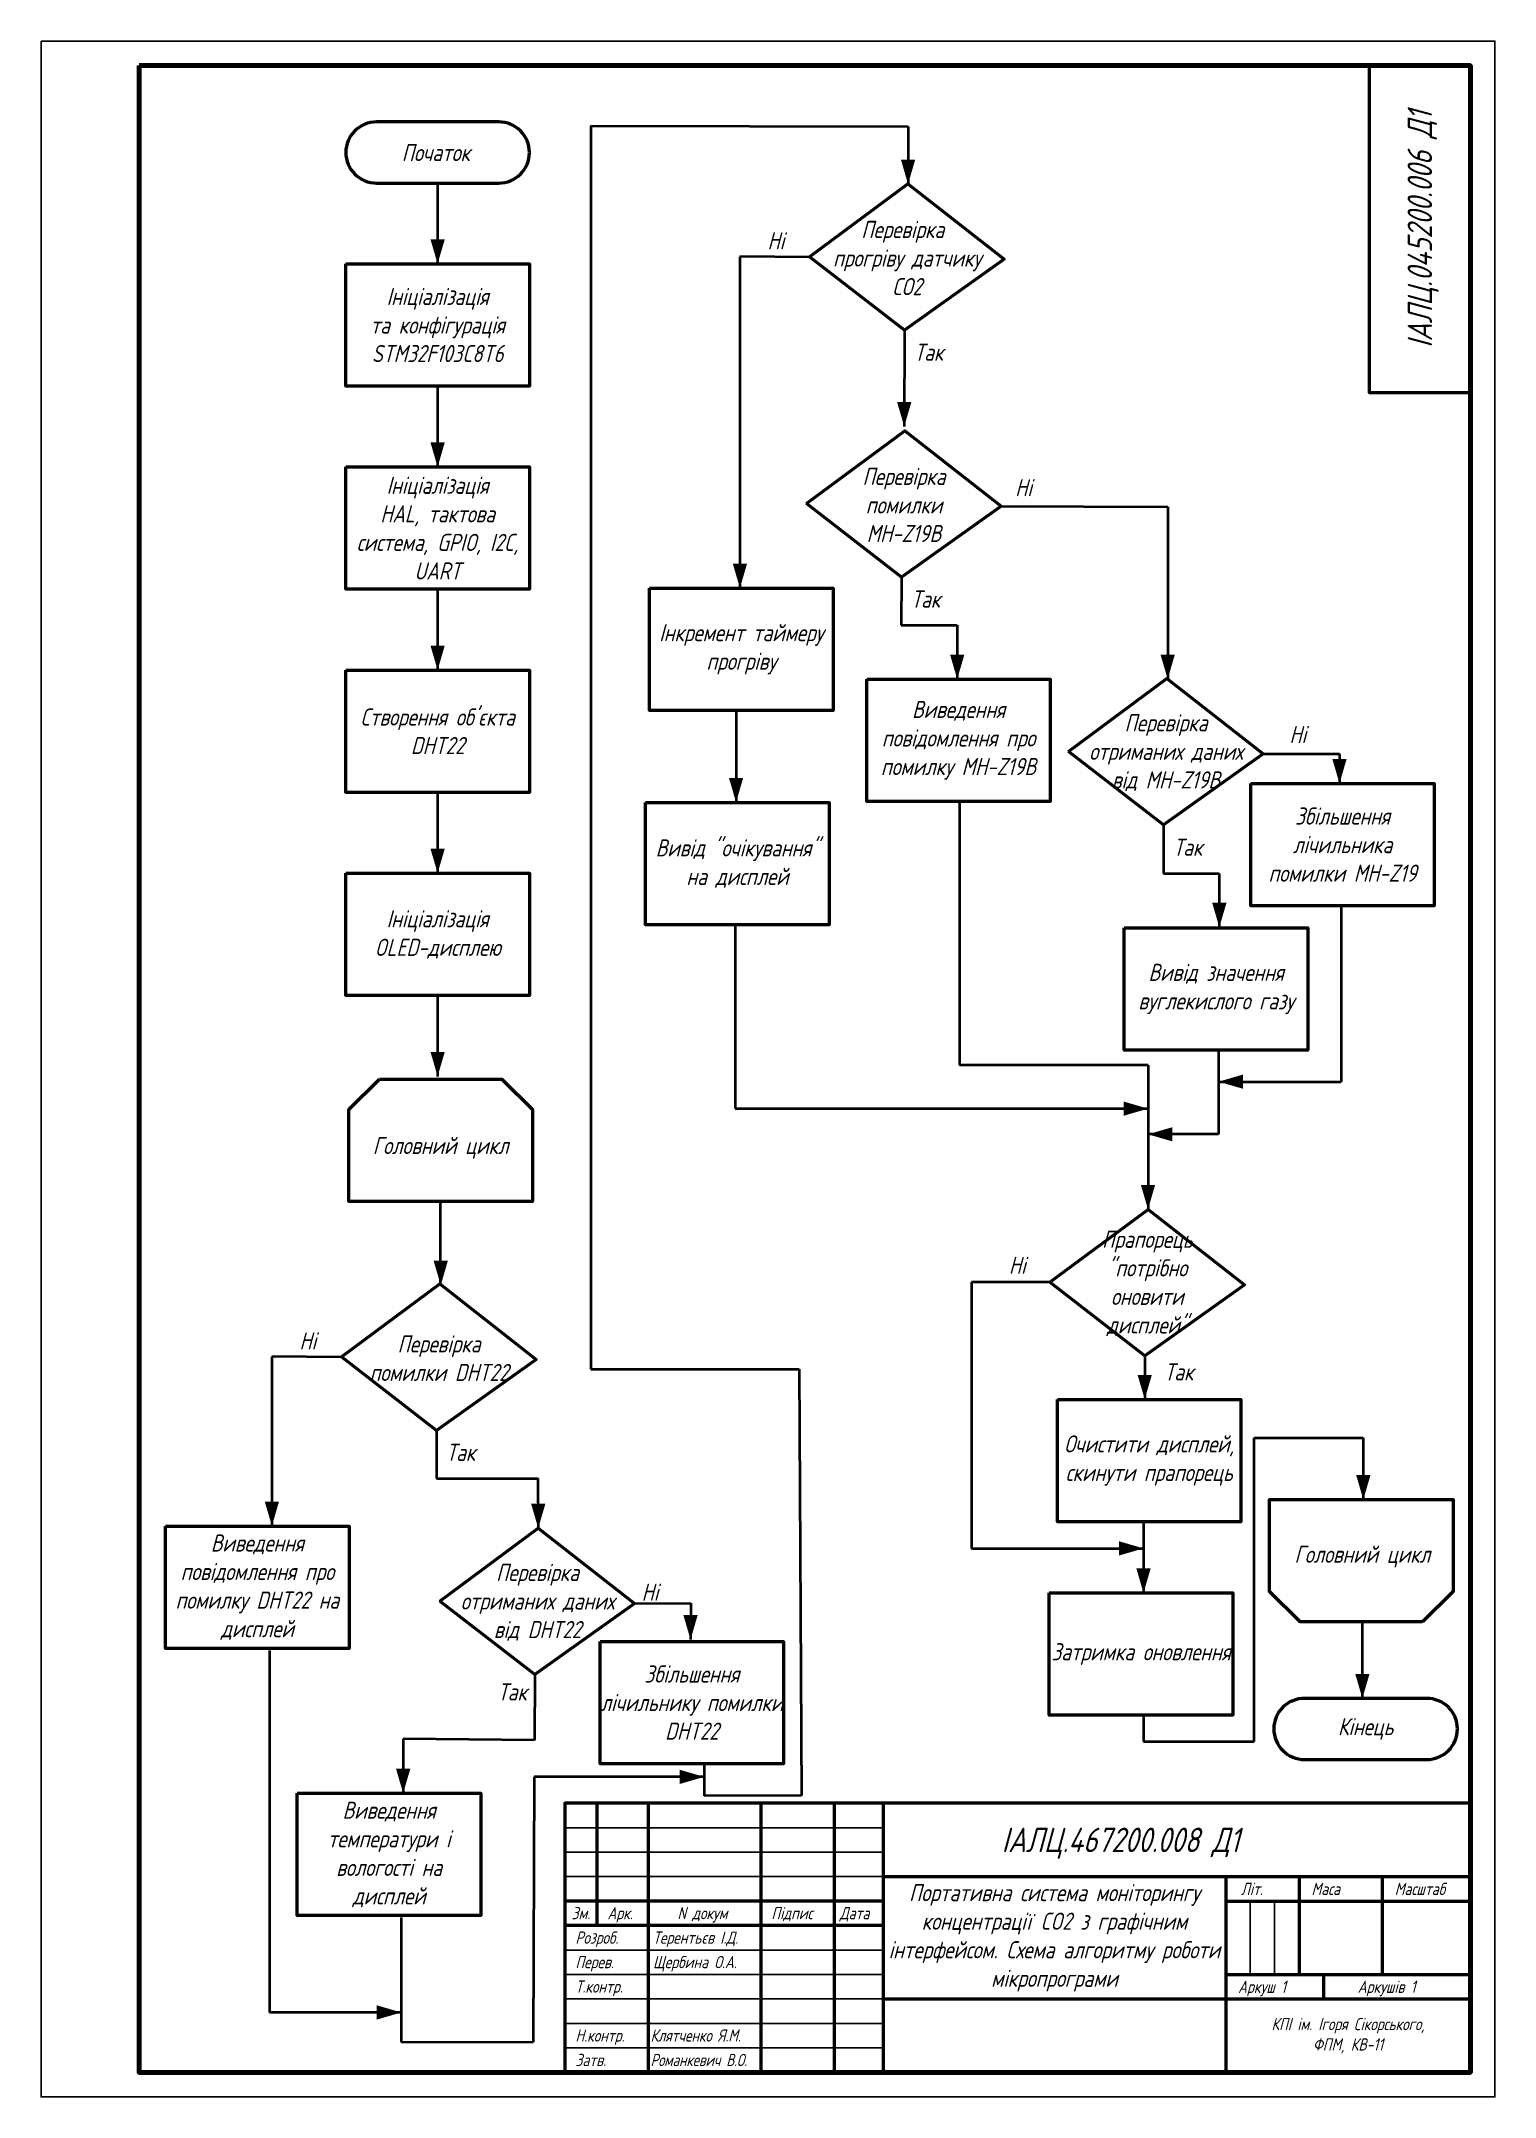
# Model space of a CAD drawing. Header units: millimetres. Extents: x 2767 to 4175, y 296 to 717.
# Drawn here: x 3231.6 to 3528.6, y 296.5 to 716.5 of the extents above; entities that cross this region are included whole.
import ezdxf
from ezdxf.enums import TextEntityAlignment as Align

# ---------------------------------------------------------------- set-up
doc = ezdxf.new("R2010")
doc.units = ezdxf.units.MM
doc.layers.get('0').update_dxf_attribs({"lineweight": 30})
for name, color, linetype, lineweight in [('Рамка', 7, 'Continuous', 50), ('Рамка_1', 7, 'Continuous', 120), ('Слой11', 2, 'Continuous', 40), ('Слой16', 3, 'Continuous', 50), ('СПЕЦИФ', 7, 'Continuous', 25)]:
    doc.layers.add(name, color=color, linetype=linetype, lineweight=lineweight)
doc.styles.add('ROMN_MY', font='gost-uw.shx', dxfattribs={"oblique": 15})

msp = doc.modelspace()

# ---------------------------------------------------------------- texts
at = {"char_height": 3.5, "attachment_point": 5, "style": 'ROMN_MY'}
for s, insert, width in [('\\pxqc;Початок', (3312.21, 693.76), 25.7338), ('\\pxqc;{\\Fgost-uw|c204;Ні}', (3381.67, 675.73), 31.25), ('\\pxqc;{\\Fgost-uw|c204;Перевірка  прогріву датчику СО2 }', (3408.49, 672.21), 31.25), ('\\pxqc;{\\Fgost-uw|c204;Ініціалізація\\P\\pq*;та конфігурація }STM32F103C8T6', (3312.58, 658.53), 37.5), ('\\pxqc;{\\Fgost-uw|c204;Так}', (3412.93, 652.97), 31.25), ('\\pxqc;{\\Fgost-uw|c204;Ініціалізація\\P}HAL,{\\Fgost-uw|c204; тактова система, }GPIO, I2C, UART', (3312.58, 617.03), 37.5), ('\\pxqc;{\\Fgost-uw|c204;Перевірка помилки }MH-Z19B', (3407.85, 621.77), 31.25), ('\\pxqc;{\\Fgost-uw|c204;Ні}', (3432.26, 625.3), 31.25), ('\\pxqc;{\\Fgost-uw|c204;Так}', (3412.3, 602.53), 31.25), ('\\pxqc;{\\Fgost-uw|c204;Інкремент таймеру прогріву}', (3374.62, 592.28), 37.5), ("\\pxqc;{\\Fgost-uw|c204;Створення об'єкта }DHT22", (3312.58, 575.53), 37.5), ('\\pxqc;{\\Fgost-uw|c204;Виведення повідомлення про помилку }MH-Z19B', (3419, 573.68), 37.5), ('\\pxqc;{\\Fgost-uw|c204;Перевірка отриманих даних від }MH-Z19B', (3461.38, 571.15), 31.25), ('\\pxqc;{\\Fgost-uw|c204;Ні}', (3488.29, 574.86), 31.25), ('\\pxqc;{\\Fgost-uw|c204;Збільшення лічильника помилки} MH-Z19', (3497.45, 552.37), 37.5), ('\\pxqc;{\\Fgost-uw|c204;Вивід }"{\\Fgost-uw|c204;очікування}" {\\Fgost-uw|c204;на дисплей}', (3373.83, 548.51), 37.5), ('\\pxqc;{\\Fgost-uw|c204;Так}', (3465.85, 551.84), 31.25), ('\\pxqc;{\\Fgost-uw|c204;Ініціалізація }OLED-{\\Fgost-uw|c204;дисплею}', (3312.58, 534.03), 37.5), ('\\pxqc;{\\Fgost-uw|c204;Вивід значення вуглекислого газу}', (3471.62, 522.88), 37.5), ('\\pxqc;Головний цикл', (3313.19, 490.42), 31.25), ('\\pxqc;{\\Fgost-uw|c204;Прапорець "потрібно оновити дисплей"}', (3457.55, 462.71), 31.25), ('\\pxqc;{\\Fgost-uw|c204;Ні}', (3430.98, 466.42), 31.25), ('\\pxqc;{\\Fgost-uw|c204;Ні}', (3286.04, 450.98), 31.25), ('\\pxqc;{\\Fgost-uw|c204;Перевірка помилки }DHT22', (3312.86, 447.45), 31.25), ('\\pxqc;{\\Fgost-uw|c204;Так}', (3464.02, 444.65), 31.25), ('\\pxqc;{\\Fgost-uw|c204;Так}', (3317.31, 428.21), 31.25), ('\\pxqc;{\\Fgost-uw|c204;Очистити дисплей, скинути прапорець}', (3457.95, 426.54), 37.5), ('\\pxqc;{\\Fgost-uw|c204;Виведення повідомлення про помилку }DHT22 {\\Fgost-uw|c204;на дисплей}', (3275.74, 400.66), 37.5), ('\\pxqc;Головний цикл', (3501.48, 406.92), 31.25), ('\\pxqc;{\\Fgost-uw|c204;Перевірка отриманих даних від }DHT22', (3332.98, 397.56), 31.25), ('\\pxqc;{\\Fgost-uw|c204;Ні}', (3355.94, 399.63), 31.25), ('\\pxqc;{\\Fgost-uw|c204;Затримка оновлення}', (3456.29, 386.99), 37.5), ('\\pxqc;{\\Fgost-uw|c204;Збільшення лічильнику помилки }DHT22', (3364.52, 377.09), 37.5), ('\\pxqc;{\\Fgost-uw|c204;Так}', (3327.85, 379.27), 31.25), ('\\pxqc;Кінець', (3502.16, 371.7), 25), ('\\pxqc;{\\Fgost-uw|c204;Виведення температури і вологості на дисплей}', (3302.66, 346.06), 37.5)]:
    msp.add_mtext(s, dxfattribs=dict(at, insert=insert, width=width))
at = {"layer": 'СПЕЦИФ', "style": 'ROMN_MY', "oblique": 15}
msp.add_text('ІАЛЦ.045200.006 Д1', height=5, rotation=90, dxfattribs=at).set_placement((3513.25, 678.09), align=Align.MIDDLE_CENTER)
msp.add_text('ІАЛЦ.467200.008 Д1', height=5, dxfattribs=at).set_placement((3427.82, 346.53))
at = {"layer": 'СПЕЦИФ', "lineweight": 20, "style": 'ROMN_MY', "oblique": 15}
for s, p in [('Лiт.', (3476.69, 337.77)), ('Маса', (3491.11, 337.77)), ('Масштаб', (3508.11, 337.77)), ('Зм.', (3339.95, 332.82)), ('Арк.', (3347.26, 332.82)), ('N докум', (3361.57, 332.82)), ('Пiдпис', (3380.76, 332.82)), ('Дата', (3394.72, 332.82)), ('Розроб.', (3340.73, 327.82)), ('Терентьєв І.Д.', (3356.58, 327.82)), ('Перев.', (3340.73, 322.82)), ('Щербина О.А.', (3356.58, 322.82)), ('Т.контр.', (3340.73, 317.82)), ('Аркуш 1', (3476.11, 317.77)), ('Аркушiв 1', (3500.53, 317.77)), ('Н.контр.', (3340.73, 307.82)), ('Затв.', (3340.73, 302.82))]:
    msp.add_text(s, height=2.5, dxfattribs=at).set_placement(p)
for s, width, p in [('Клятченко Я.М.', 0.98, (3356.08, 307.82)), ('Романкевич В.О.', 0.95, (3356.08, 302.82))]:
    msp.add_text(s, height=2.5, dxfattribs=dict(at, width=width)).set_placement(p)
at = {"layer": 'СПЕЦИФ', "attachment_point": 5, "style": 'ROMN_MY'}
for s, insert, char_height, width in [('\\pxqc;{\\Fgost-uw|c204;Портативна система моніторингу концентрації }CO2 {\\Fgost-uw|c204;з графічним інтерфейсом.} {\\Fgost-uw|c204;Схема алгоритму роботи мікропрограми}', (3438.58, 329.03), 3.5, 70), ('\\pxqc;{\\Fgost-uw|c204;КПІ ім}. {\\Fgost-uw|c204;Ігоря Сікорського},\\P{\\Fgost-uw|c204;ФПМ}, {\\Fgost-uw|c204;КВ}-11', (3498.58, 309.03), 2.5, 50)]:
    msp.add_mtext(s, dxfattribs=dict(at, insert=insert, char_height=char_height, width=width))

# ---------------------------------------------------------------- blocks, each defined once
blk = doc.blocks.new('A$C56FB199C')
at = {"layer": 'Слой11'}
blk.add_solid([(-12, 3.5), (-12, -3.5), (0, 0)], dxfattribs=at)

# ---------------------------------------------------------------- linework, layer by layer
at = {"layer": 'Defpoints'}
msp.add_lwpolyline([(3231.58, 716.53), (3528.58, 716.53), (3528.58, 296.53), (3231.58, 296.53)], close=True, dxfattribs=at)
at = {"layer": 'Рамка'}
for p, q in [((3345.11, 356.53), (3345.11, 331.53)), ((3355.58, 356.53), (3355.58, 301.53)), ((3378.58, 356.53), (3378.58, 301.53)), ((3393.58, 356.53), (3393.58, 301.53)), ((3403.58, 356.53), (3403.58, 301.53)), ((3403.58, 341.53), (3523.58, 341.53)), ((3473.58, 341.53), (3473.58, 301.53)), ((3488.58, 341.53), (3488.58, 321.53)), ((3505.58, 341.53), (3505.58, 321.53)), ((3473.58, 336.53), (3523.58, 336.53)), ((3473.58, 321.53), (3523.58, 321.53)), ((3493.58, 321.53), (3493.58, 316.53)), ((3403.58, 316.53), (3523.58, 316.53))]:
    msp.add_line(p, q, dxfattribs=at)
for points in [[(3523.58, 711.53), (3523.58, 644.64), (3502.93, 644.64), (3502.93, 711.53)], [(3338.58, 301.53), (3523.58, 301.53), (3523.58, 356.53), (3338.58, 356.53)]]:
    msp.add_lwpolyline(points, close=True, dxfattribs=at)
for points in [[(3403.58, 336.53), (3338.58, 336.53)], [(3403.58, 331.53), (3338.58, 331.53)]]:
    msp.add_lwpolyline(points, dxfattribs=at)
at = {"layer": 'Рамка_1'}
msp.add_lwpolyline([(3251.58, 711.53), (3523.58, 711.53), (3523.58, 301.53), (3251.58, 301.53)], close=True, dxfattribs=at)
at = {"layer": 'Слой11'}
for p, q in [((3343.87, 699.22), (3408.73, 699.1)), ((3343.87, 699.22), (3343.87, 445.2)), ((3408.73, 699.1), (3408.69, 687.31)), ((3312.58, 687.53), (3312.58, 671.03)), ((3374.31, 672.59), (3388.55, 672.48)), ((3374.34, 672.45), (3374.34, 604.78)), ((3407.97, 657.45), (3407.91, 637.79)), ((3312.58, 646.03), (3312.58, 629.53)), ((3427.35, 621.49), (3461.76, 621.39)), ((3461.76, 621.39), (3461.73, 586.19)), ((3407.34, 607.01), (3407.31, 597.18)), ((3312.58, 604.53), (3312.58, 588.03)), ((3407.31, 597.18), (3418.69, 597.18)), ((3418.69, 597.18), (3418.73, 586.18)), ((3373.55, 579.78), (3373.55, 561.01)), ((3481.23, 570.9), (3496.83, 570.9)), ((3496.83, 570.9), (3496.83, 564.87)), ((3312.58, 563.03), (3312.58, 546.53)), ((3419.17, 561.18), (3419.17, 507.31)), ((3460.9, 556.32), (3460.87, 546.49)), ((3460.87, 546.49), (3472.24, 546.49)), ((3472.24, 546.49), (3472.28, 535.48)), ((3497.2, 539.87), (3497.2, 503.94)), ((3373.34, 536.01), (3373.34, 498.43)), ((3312.58, 521.53), (3312.58, 505.03)), ((3472.14, 510.38), (3472.14, 503.94)), ((3457.71, 507.31), (3419.17, 507.31)), ((3457.71, 507.31), (3457.71, 477.85)), ((3472.14, 503.94), (3497.2, 503.94)), ((3472.14, 503.94), (3472.14, 496.31)), ((3373.34, 498.43), (3457.71, 498.43)), ((3472.14, 496.31), (3472.14, 493.19)), ((3472.14, 493.19), (3457.71, 493.19)), ((3313.09, 479.11), (3313.09, 462.61)), ((3437.62, 462.98), (3421.65, 462.98)), ((3421.65, 462.98), (3421.65, 408.59)), ((3278.69, 447.83), (3292.93, 447.72)), ((3278.71, 447.7), (3278.71, 413.18)), ((3343.87, 445.2), (3386.47, 445.2)), ((3386.47, 445.2), (3386.95, 358.12)), ((3457.04, 447.95), (3457.04, 439.04)), ((3312.35, 432.7), (3312.32, 422.87)), ((3479.42, 369.14), (3479.42, 431.15)), ((3479.42, 431.15), (3501.7, 431.15)), ((3501.7, 431.15), (3501.7, 418.56)), ((3312.32, 422.87), (3333.14, 422.87)), ((3333.17, 412.82), (3333.14, 422.87)), ((3456.79, 413.86), (3456.79, 399.49)), ((3421.65, 408.59), (3456.79, 408.59)), ((3352.83, 397.31), (3364.31, 397.37)), ((3364.31, 397.37), (3364.25, 389.96)), ((3501.51, 377.95), (3501.51, 393.56)), ((3278.24, 387.76), (3278.24, 313.78)), ((3332.47, 382.8), (3332.36, 369.41)), ((3456.79, 374.55), (3456.79, 369.14)), ((3305.54, 369.71), (3305.54, 358.56)), ((3332.36, 369.41), (3305.54, 369.71)), ((3456.79, 369.14), (3479.42, 369.14)), ((3332.3, 361.91), (3332.08, 307.72)), ((3367.02, 361.91), (3332.3, 361.91)), ((3367.02, 364.59), (3367.02, 361.91)), ((3367.02, 361.91), (3367.04, 358.07)), ((3386.95, 358.12), (3367.04, 358.07)), ((3305.16, 333.15), (3305.16, 307.72)), ((3305.16, 313.78), (3278.24, 313.78)), ((3332.08, 307.65), (3305.16, 307.72))]:
    msp.add_line(p, q, dxfattribs=at)
at = {"layer": 'Слой16'}
for points in [[(3325.08, 700.03), (3300.08, 700.03, 0.414214), (3293.83, 693.78), (3293.83, 693.78, 0.414214), (3300.08, 687.53), (3325.08, 687.53, 0.414214), (3331.33, 693.78), (3331.33, 693.78, 0.414214)], [(3514.66, 377.95), (3489.66, 377.95, 0.414214), (3483.41, 371.7), (3483.41, 371.7, 0.414214), (3489.66, 365.45), (3514.66, 365.45, 0.414214), (3520.91, 371.7), (3520.91, 371.7, 0.414214)]]:
    msp.add_lwpolyline(points, format="xyb", close=True, dxfattribs=at)
for points in [[(3388.55, 672.48), (3408.64, 687.36), (3428.33, 671.96), (3407.97, 657.45), (3388.55, 672.48)], [(3387.92, 622.04), (3408.01, 636.92), (3427.7, 621.52), (3407.34, 607.01), (3387.92, 622.04)], [(3441.45, 571.42), (3461.54, 586.3), (3481.23, 570.9), (3460.87, 556.39), (3441.45, 571.42)], [(3437.62, 462.98), (3457.71, 477.86), (3477.4, 462.46), (3457.04, 447.95), (3437.62, 462.98)], [(3292.93, 447.72), (3313.02, 462.61), (3332.71, 447.2), (3312.35, 432.7), (3292.93, 447.72)], [(3313.05, 397.83), (3333.14, 412.71), (3352.83, 397.31), (3332.47, 382.8), (3313.05, 397.83)]]:
    msp.add_lwpolyline(points, dxfattribs=at)
for points in [[(3293.83, 671.03), (3331.33, 671.03), (3331.33, 646.03), (3293.83, 646.03)], [(3293.83, 629.53), (3331.33, 629.53), (3331.33, 604.53), (3293.83, 604.53)], [(3355.87, 604.78), (3393.37, 604.78), (3393.37, 579.78), (3355.87, 579.78)], [(3293.83, 588.03), (3331.33, 588.03), (3331.33, 563.03), (3293.83, 563.03)], [(3400.25, 586.18), (3437.75, 586.18), (3437.75, 561.18), (3400.25, 561.18)], [(3478.7, 564.87), (3516.2, 564.87), (3516.2, 539.87), (3478.7, 539.87)], [(3355.08, 561.01), (3392.58, 561.01), (3392.58, 536.01), (3355.08, 536.01)], [(3293.83, 546.53), (3331.33, 546.53), (3331.33, 521.53), (3293.83, 521.53)], [(3452.87, 535.38), (3490.37, 535.38), (3490.37, 510.38), (3452.87, 510.38)], [(3300.69, 504.48), (3325.69, 504.48), (3331.94, 498.23), (3331.94, 479.48), (3294.44, 479.48), (3294.44, 498.23)], [(3439.2, 439.04), (3476.7, 439.04), (3476.7, 414.04), (3439.2, 414.04)], [(3513.78, 393.56), (3488.78, 393.56), (3482.53, 399.81), (3482.53, 418.56), (3520.03, 418.56), (3520.03, 399.81)], [(3256.99, 413.16), (3294.49, 413.16), (3294.49, 388.16), (3256.99, 388.16)], [(3437.54, 399.49), (3475.04, 399.49), (3475.04, 374.49), (3437.54, 374.49)], [(3345.77, 389.59), (3383.27, 389.59), (3383.27, 364.59), (3345.77, 364.59)], [(3283.91, 358.56), (3321.41, 358.56), (3321.41, 333.56), (3283.91, 333.56)]]:
    msp.add_lwpolyline(points, close=True, dxfattribs=at)
at = {"layer": 'СПЕЦИФ'}
for p, q in [((3478.58, 336.53), (3478.58, 321.53)), ((3483.58, 336.53), (3483.58, 321.53))]:
    msp.add_line(p, q, dxfattribs=at)
for points in [[(3403.58, 351.53), (3338.58, 351.53), (3338.58, 351.53)], [(3403.58, 346.53), (3338.58, 346.53)], [(3403.58, 341.53), (3338.58, 341.53)], [(3403.58, 326.53), (3338.58, 326.53)], [(3403.58, 321.53), (3338.58, 321.53)], [(3403.58, 316.53), (3338.58, 316.53)], [(3403.58, 311.53), (3338.58, 311.53)], [(3403.58, 306.53), (3338.58, 306.53)]]:
    msp.add_lwpolyline(points, dxfattribs=at)

# ---------------------------------------------------------------- block references
at = {"layer": 'Слой11', "xscale": 0.4166500000000042, "yscale": 0.4166500000000042, "zscale": 0.4166500000000042}
for p, rotation in [((3408.69, 687.31), 270), ((3312.58, 671.03), 270), ((3407.91, 637.79), 270), ((3312.58, 629.53), 270), ((3374.34, 604.78), 270), ((3312.58, 588.03), 270), ((3418.73, 586.18), 270), ((3461.73, 586.19), 270), ((3496.83, 564.87), 270), ((3373.55, 561.01), 270), ((3312.58, 546.53), 270), ((3472.28, 535.48), 270), ((3312.58, 505.03), 270), ((3472.14, 503.94), 180), ((3457.71, 493.19), 180), ((3457.71, 477.86), 270), ((3313.22, 462.36), 270), ((3457.04, 439.04), 270), ((3501.7, 418.56), 270), ((3278.72, 413.16), 270), ((3333.14, 412.71), 270), ((3456.79, 399.49), 270), ((3364.25, 389.96), 270), ((3501.51, 377.95), 270), ((3305.54, 358.56), 270)]:
    msp.add_blockref('A$C56FB199C', p, dxfattribs=dict(at, rotation=rotation))
for p in [(3457.71, 498.43), (3456.79, 408.59), (3367.02, 361.91), (3305.16, 313.78)]:
    msp.add_blockref('A$C56FB199C', p, dxfattribs=at)

msp.set_redraw_order([(e.dxf.handle, doc.entitydb.next_handle()) for e in msp.query("TEXT MTEXT ATTDEF DIMENSION ARC_DIMENSION")])  # texts and dimensions are drawn at this point

doc.saveas('drawing.dxf')
